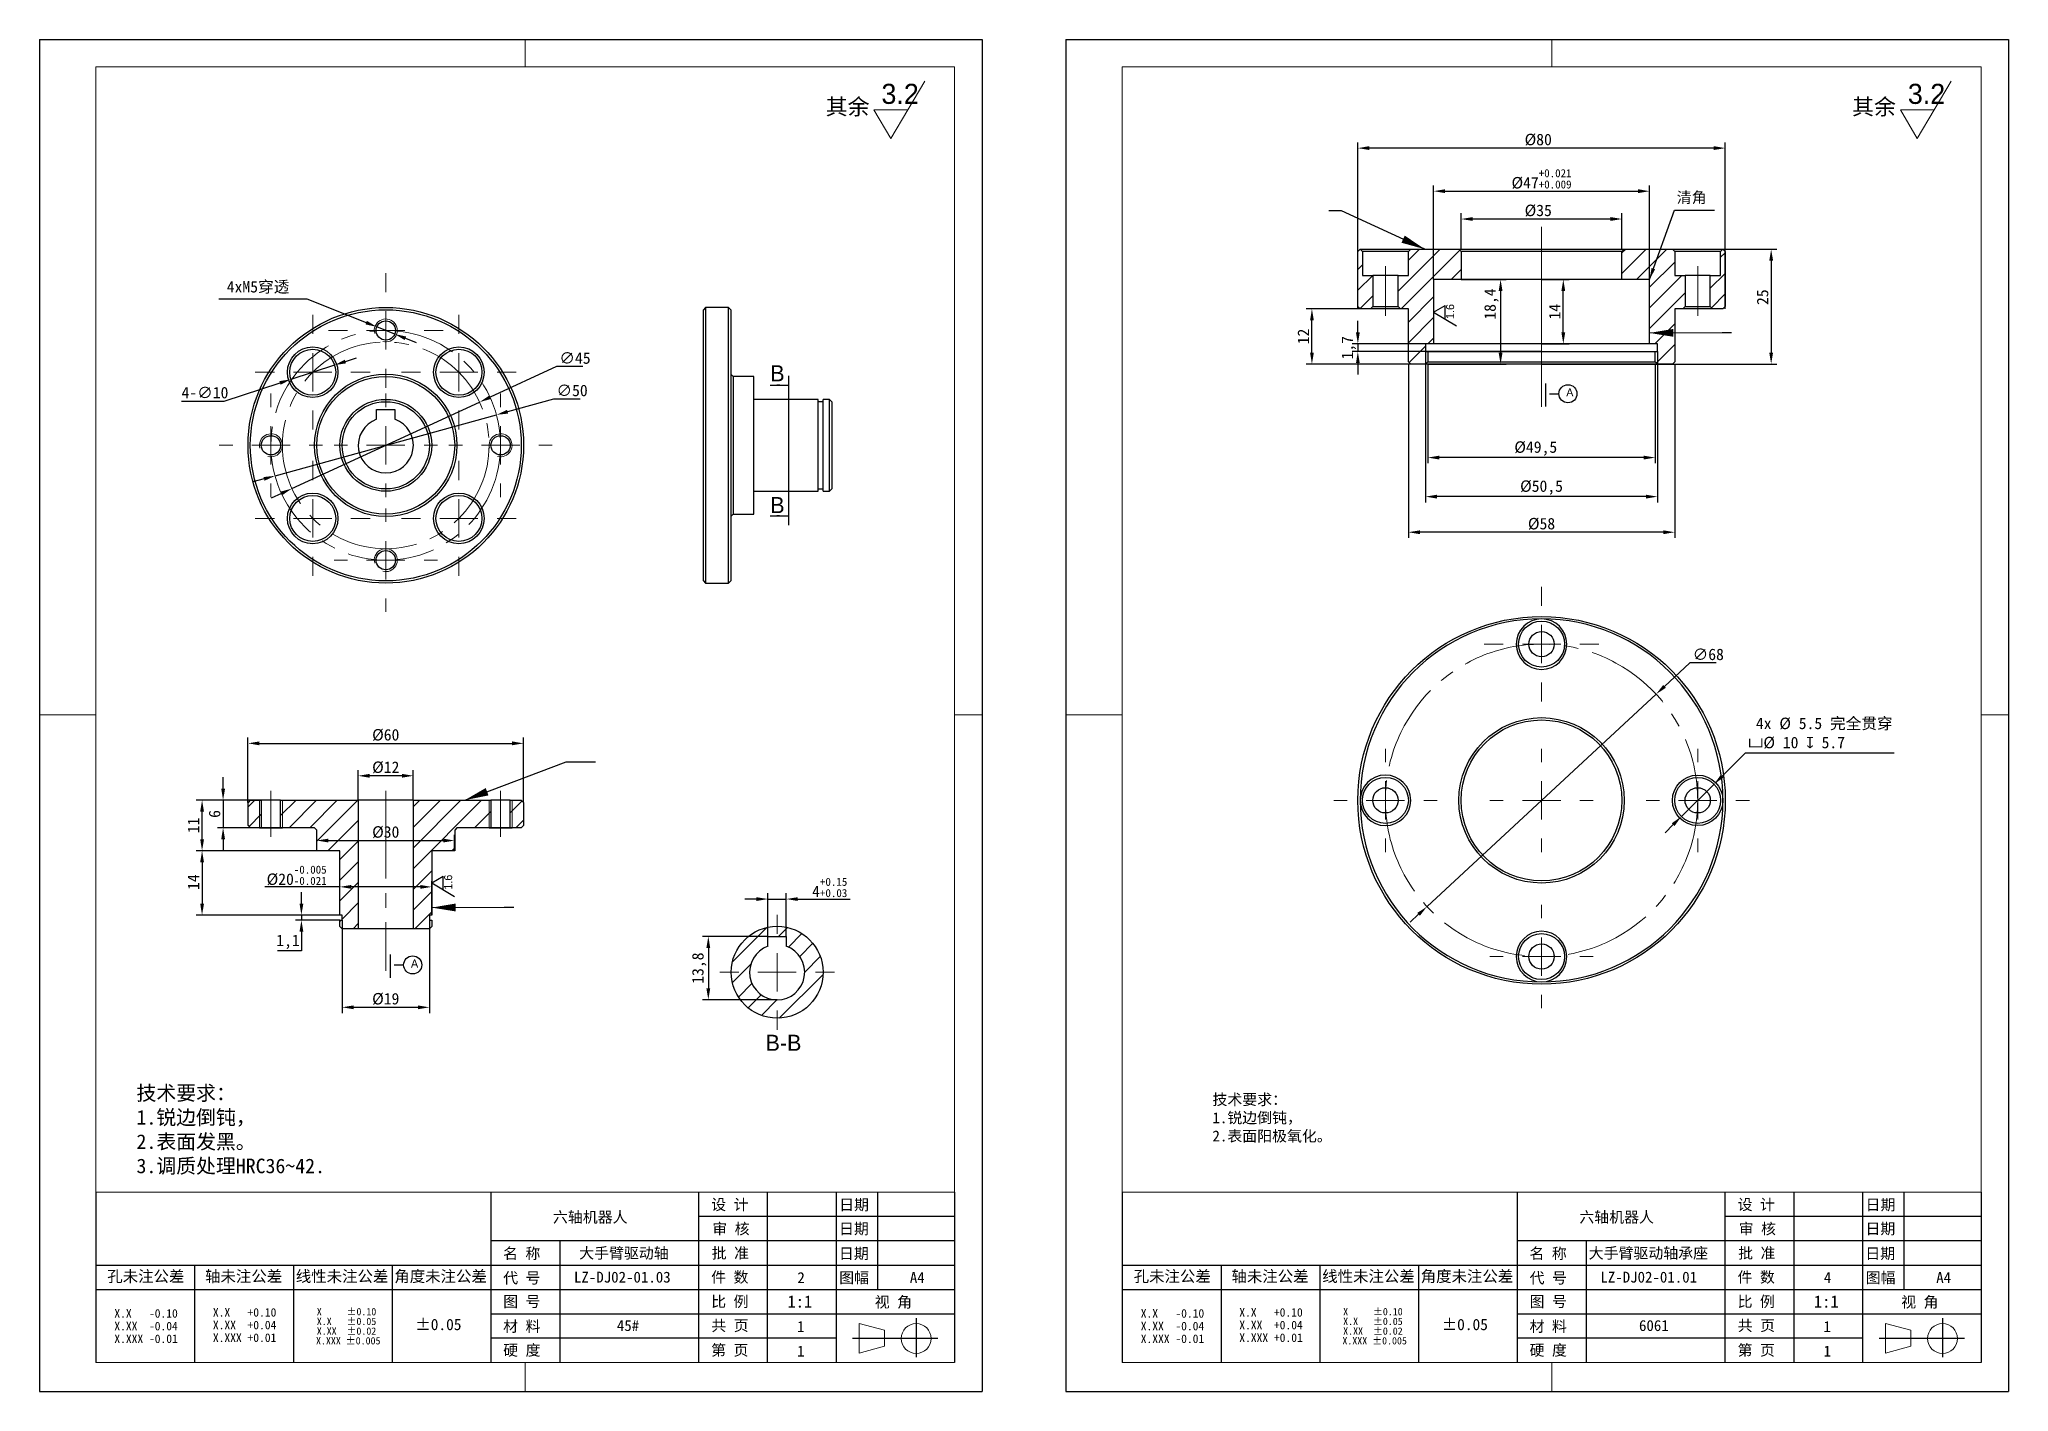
# Model space of a CAD drawing. Header units: millimetres. Extents: x 13 to 7248, y -1201 to 1478.
# Drawn here: x 6146.6 to 6575.4, y 15.5 to 309.8 of the extents above; entities that cross this region are included whole.
import ezdxf

# ---------------------------------------------------------------- set-up
doc = ezdxf.new("R2010")
doc.units = ezdxf.units.MM
doc.header["$LTSCALE"] = 5
doc.header["$PDSIZE"] = -1
doc.linetypes.add('CENTER2', pattern=[28.575, 19.05, -3.175, 3.175, -3.175])
doc.linetypes.add('SLD-实线', pattern=[0])
doc.layers.get('0').update_dxf_attribs({"lineweight": 30})
for name, color, linetype, lineweight in [('中心线层', 1, 'CENTER2', 13), ('剖面层', 2, 'Continuous', 15), ('粗实线', 7, 'SLD-实线', 15), ('细实线层', 5, 'Continuous', 15)]:
    doc.layers.add(name, color=color, linetype=linetype, lineweight=lineweight)
for name, color, linetype in [('图框', 7, 'SLD-实线'), ('文字层', 7, 'SLD-实线'), ('标注层', 96, 'SLD-实线'), ('标注线', 4, 'SLD-实线')]:
    doc.layers.add(name, color=color, linetype=linetype)
doc.styles.add('SLDTEXTSTYLE0', font='')
doc.styles.add('SLDTEXTSTYLE1', font='', dxfattribs={"bigfont": 'bigfont'})
doc.styles.add('SLDTEXTSTYLE2', font='')
doc.styles.add('SLDTEXTSTYLE3', font='', dxfattribs={"bigfont": 'bigfont'})
doc.styles.get("Standard").update_dxf_attribs({"font": ''})
doc.styles.get('SLDTEXTSTYLE0').set_extended_font_data('汉仪长仿宋体')
doc.styles.get('SLDTEXTSTYLE1').set_extended_font_data('宋体')
doc.styles.get('SLDTEXTSTYLE2').set_extended_font_data('宋体')
doc.styles.get('SLDTEXTSTYLE3').set_extended_font_data('汉仪长仿宋体')
doc.styles.get('Standard').set_extended_font_data('SimSun')
doc.dimstyles.new('ISO-25', dxfattribs={"dimtxt": 2.5, "dimasz": 2.5, "dimexe": 1.25, "dimexo": 0, "dimtad": 1, "dimtoh": 1, "dimtxsty": 'Standard', "dimcen": 2.5, "dimclrt": 256, "dimadec": 0, "dimazin": 0, "dimtfac": 1, "dimtmove": 0, "dimatfit": 3, "dimfxl": 0, "dimarcsym": 0})
doc.dimstyles.new('SLDDIMSTYLE7', dxfattribs={"dimtxt": 0.18, "dimasz": 5.2, "dimexe": 0, "dimexo": 0.0625, "dimgap": 0, "dimtad": 0, "dimtih": 1, "dimtoh": 1, "dimdec": 0, "dimrnd": 1e-09, "dimzin": 0, "dimdsep": 46, "dimtxsty": 'Standard', "dimsah": 1, "dimcen": 0.09, "dimadec": 0, "dimazin": 0, "dimtfac": 5.2, "dimtdec": 0, "dimtofl": 0, "dimtmove": 0, "dimatfit": 3, "dimfxl": 0, "dimfrac": 2, "dimtolj": 1, "dimtzin": 0, "dimarcsym": 0})
pattern_1 = [(45, (6144.0758, 14.0117), (-2.245064, 2.245064), [])]
pattern_2 = [(45, (6367.5753, 14.0117), (-2.245064, 2.245064), [])]

msp = doc.modelspace()

# ---------------------------------------------------------------- texts
at = {"layer": '文字层'}
for s, insert, char_height, attachment_point, style in [('其余', (6317.7902, 296.9138), 3.5, 1, 'SLDTEXTSTYLE0'), ('其余', (6541.2898, 296.9138), 3.5, 1, 'SLDTEXTSTYLE0'), ('清角', (6506.3749, 276.6123), 2.38125, 2, 'SLDTEXTSTYLE1'), ('B-B', (6308.6042, 93.1848), 3.5, 2, 'SLDTEXTSTYLE3'), ('设 计', (6296.9199, 57.4181), 2.38125, 2, 'SLDTEXTSTYLE2'), ('日期', (6323.9714, 57.3711), 2.38125, 2, 'SLDTEXTSTYLE2'), ('设 计', (6520.4194, 57.4181), 2.38125, 2, 'SLDTEXTSTYLE2'), ('日期', (6547.4709, 57.3711), 2.38125, 2, 'SLDTEXTSTYLE2'), ('六轴机器人', (6266.5233, 54.6769), 2.38125, 2, 'SLDTEXTSTYLE2'), ('审 核', (6297.1569, 52.1362), 2.38125, 2, 'SLDTEXTSTYLE2'), ('日期', (6323.944, 52.155), 2.38125, 2, 'SLDTEXTSTYLE2'), ('六轴机器人', (6490.0229, 54.6769), 2.38125, 2, 'SLDTEXTSTYLE2'), ('审 核', (6520.6564, 52.1362), 2.38125, 2, 'SLDTEXTSTYLE2'), ('日期', (6547.4435, 52.155), 2.38125, 2, 'SLDTEXTSTYLE2'), ('大手臂驱动轴', (6273.86, 46.8592), 2.38125, 2, 'SLDTEXTSTYLE2'), ('批 准', (6297.0423, 46.8592), 2.38125, 2, 'SLDTEXTSTYLE2'), ('大手臂驱动轴承座', (6496.9379, 46.8592), 2.38125, 2, 'SLDTEXTSTYLE2'), ('批 准', (6520.5418, 46.8592), 2.38125, 2, 'SLDTEXTSTYLE2'), ('名 称', (6251.5983, 46.7681), 2.38125, 2, 'SLDTEXTSTYLE2'), ('日期', (6323.9276, 46.7628), 2.38125, 2, 'SLDTEXTSTYLE2'), ('名 称', (6475.0978, 46.7681), 2.38125, 2, 'SLDTEXTSTYLE2'), ('日期', (6547.4271, 46.7628), 2.38125, 2, 'SLDTEXTSTYLE2'), ('孔未注公差', (6169.7519, 41.842), 2.4625, 2, 'SLDTEXTSTYLE2'), ('轴未注公差', (6191.0481, 41.842), 2.4625, 2, 'SLDTEXTSTYLE2'), ('线性未注公差', (6212.4847, 41.842), 2.4625, 2, 'SLDTEXTSTYLE2'), ('角度未注公差', (6233.9349, 41.842), 2.4625, 2, 'SLDTEXTSTYLE2'), ('代 号', (6251.6283, 41.4437), 2.38125, 2, 'SLDTEXTSTYLE2'), ('LZ-DJ02-01.03', (6273.5128, 41.6175), 2.38125, 2, 'SLDTEXTSTYLE1'), ('件 数', (6296.9199, 41.6175), 2.38125, 2, 'SLDTEXTSTYLE2'), ('2', (6312.4459, 41.5112), 2.3813, 2, 'SLDTEXTSTYLE1'), ('图幅', (6323.9863, 41.5112), 2.38125, 2, 'SLDTEXTSTYLE2'), ('A4', (6337.7352, 41.5367), 2.38125, 2, 'SLDTEXTSTYLE1'), ('孔未注公差', (6393.2514, 41.842), 2.4625, 2, 'SLDTEXTSTYLE2'), ('轴未注公差', (6414.5476, 41.842), 2.4625, 2, 'SLDTEXTSTYLE2'), ('线性未注公差', (6435.9843, 41.842), 2.4625, 2, 'SLDTEXTSTYLE2'), ('角度未注公差', (6457.4344, 41.842), 2.4625, 2, 'SLDTEXTSTYLE2'), ('代 号', (6475.1278, 41.4437), 2.38125, 2, 'SLDTEXTSTYLE2'), ('LZ-DJ02-01.01', (6497.0123, 41.6175), 2.38125, 2, 'SLDTEXTSTYLE1'), ('件 数', (6520.4194, 41.6175), 2.38125, 2, 'SLDTEXTSTYLE2'), ('4', (6535.9454, 41.5112), 2.3813, 2, 'SLDTEXTSTYLE1'), ('图幅', (6547.4858, 41.5112), 2.38125, 2, 'SLDTEXTSTYLE2'), ('A4', (6561.2347, 41.5367), 2.38125, 2, 'SLDTEXTSTYLE1'), ('图 号', (6251.6283, 36.3101), 2.38125, 2, 'SLDTEXTSTYLE2'), ('比 例', (6296.9199, 36.3101), 2.38125, 2, 'SLDTEXTSTYLE2'), ('1:1', (6312.1669, 36.4313), 2.64583, 2, 'SLDTEXTSTYLE1'), ('视 角', (6332.5371, 36.2026), 2.38125, 2, 'SLDTEXTSTYLE2'), ('图 号', (6475.1278, 36.3101), 2.38125, 2, 'SLDTEXTSTYLE2'), ('比 例', (6520.4194, 36.3101), 2.38125, 2, 'SLDTEXTSTYLE2'), ('1:1', (6535.6665, 36.4313), 2.64583, 2, 'SLDTEXTSTYLE1'), ('视 角', (6556.0366, 36.2026), 2.38125, 2, 'SLDTEXTSTYLE2'), ('±0.05', (6233.4662, 31.3495), 2.4625, 2, 'SLDTEXTSTYLE1'), ('材 料', (6251.6283, 30.9203), 2.38125, 2, 'SLDTEXTSTYLE2'), ('45#', (6274.753, 31.0835), 2.38125, 2, 'SLDTEXTSTYLE1'), ('共 页', (6296.9583, 31.0835), 2.38125, 2, 'SLDTEXTSTYLE2'), ('1', (6312.3736, 30.8556), 2.3813, 2, 'SLDTEXTSTYLE1'), ('±0.05', (6456.9657, 31.3495), 2.4625, 2, 'SLDTEXTSTYLE1'), ('材 料', (6475.1278, 30.9203), 2.38125, 2, 'SLDTEXTSTYLE2'), ('6061', (6498.1285, 31.0835), 2.38125, 2, 'SLDTEXTSTYLE1'), ('共 页', (6520.4578, 31.0835), 2.38125, 2, 'SLDTEXTSTYLE2'), ('1', (6535.8731, 30.8556), 2.3813, 2, 'SLDTEXTSTYLE1'), ('硬 度', (6251.6283, 25.7253), 2.38125, 2, 'SLDTEXTSTYLE2'), ('第 页', (6296.9199, 25.7253), 2.38125, 2, 'SLDTEXTSTYLE2'), ('硬 度', (6475.1278, 25.7253), 2.38125, 2, 'SLDTEXTSTYLE2'), ('第 页', (6520.4194, 25.7253), 2.38125, 2, 'SLDTEXTSTYLE2'), ('1', (6312.3889, 25.5278), 2.3813, 2, 'SLDTEXTSTYLE1'), ('1', (6535.8884, 25.5278), 2.3813, 2, 'SLDTEXTSTYLE1')]:
    msp.add_mtext(s, dxfattribs=dict(at, insert=insert, char_height=char_height, attachment_point=attachment_point, style=style))
at = {"layer": '文字层', "color": 0, "char_height": 1.75, "attachment_point": 1, "rotation": 90, "style": 'SLDTEXTSTYLE3'}
for insert in [(6452.8833, 248.9581), (6234.7133, 124.7597)]:
    msp.add_mtext('1.6', dxfattribs=dict(at, insert=insert))
at = {"layer": '文字层', "color": 7, "linetype": 'SLD-实线', "lineweight": 0, "attachment_point": 1, "style": 'SLDTEXTSTYLE2'}
for s, insert, char_height in [('\\P技术要求：\\P1.锐边倒钝，\\P2.表面发黑。\\P3.调质处理HRC36~42.', (6167.7231, 87.3654), 3.171825), ('技术要求：\\P1.锐边倒钝，\\P2.表面阳极氧化。', (6402.0113, 80.2733), 2.38125)]:
    msp.add_mtext(s, dxfattribs=dict(at, insert=insert, char_height=char_height))
at = {"layer": '标注线', "char_height": 3.5, "attachment_point": 1, "style": 'SLDTEXTSTYLE3'}
for insert in [(6305.7289, 238.8877), (6305.7289, 210.2112)]:
    msp.add_mtext('B', dxfattribs=dict(at, insert=insert))

# ---------------------------------------------------------------- blocks, each defined once
blk = doc.blocks.new('*D295')
at = {"layer": 'Defpoints', "color": 0}
for p in [(6242.44, 230.88), (6201.57, 212.05)]:
    blk.add_point(p, dxfattribs=at)
at = {"layer": '标注层', "color": 0, "lineweight": -2}
for p, q in [((6259.17, 238.59), (6244.71, 231.92)), ((6264.9, 238.59), (6259.17, 238.59)), ((6201.57, 212.05), (6242.44, 230.88)), ((6199.3, 211.01), (6197.03, 209.96))]:
    blk.add_line(p, q, dxfattribs=at)
at = {"layer": '标注层', "color": 0}
for points in [[(6244.54, 232.3), (6244.88, 231.55), (6242.44, 230.88)], [(6199.12, 211.39), (6199.47, 210.63), (6201.57, 212.05)]]:
    blk.add_solid(points, dxfattribs=at)
at = {"layer": '标注层', "insert": (6259.8, 241.71), "char_height": 2.5, "attachment_point": 1}
blk.add_mtext('∅45', dxfattribs=at)
blk = doc.blocks.new('*D296')
at = {"layer": 'Defpoints', "color": 0}
for p in [(6246.11, 228.11), (6197.9, 214.82)]:
    blk.add_point(p, dxfattribs=at)
at = {"layer": '标注层', "color": 0, "lineweight": -2}
for p, q in [((6197.9, 214.82), (6246.11, 228.11)), ((6258.55, 231.54), (6248.52, 228.77)), ((6264.31, 231.54), (6258.55, 231.54)), ((6195.49, 214.16), (6193.08, 213.5))]:
    blk.add_line(p, q, dxfattribs=at)
at = {"layer": '标注层', "color": 0}
for points in [[(6248.4, 229.17), (6248.63, 228.37), (6246.11, 228.11)], [(6195.38, 214.56), (6195.6, 213.76), (6197.9, 214.82)]]:
    blk.add_solid(points, dxfattribs=at)
at = {"layer": '标注层', "insert": (6259.17, 234.66), "char_height": 2.5, "attachment_point": 1}
blk.add_mtext('∅50', dxfattribs=at)
blk = doc.blocks.new('*D297')
at = {"layer": 'Defpoints', "color": 0}
for p in [(6220.05, 247.25), (6223.95, 245.69)]:
    blk.add_point(p, dxfattribs=at)
at = {"layer": '标注层', "color": 0, "lineweight": -2}
for p, q in [((6185.68, 253.34), (6204.83, 253.34)), ((6204.83, 253.34), (6217.73, 248.17)), ((6223.95, 245.69), (6220.05, 247.25)), ((6226.27, 244.76), (6228.6, 243.83))]:
    blk.add_line(p, q, dxfattribs=at)
at = {"layer": '标注层', "color": 0}
for points in [[(6217.89, 248.56), (6217.58, 247.79), (6220.05, 247.25)], [(6226.43, 245.14), (6226.12, 244.37), (6223.95, 245.69)]]:
    blk.add_solid(points, dxfattribs=at)
at = {"layer": '标注层', "insert": (6185.68, 257.23), "char_height": 2.5, "attachment_point": 1}
blk.add_mtext(' 4xM5穿透', dxfattribs=at)
blk = doc.blocks.new('*D298')
at = {"layer": 'Defpoints', "color": 0}
for p in [(6210.85, 238.93), (6201.34, 235.82)]:
    blk.add_point(p, dxfattribs=at)
at = {"layer": '标注层', "color": 0, "lineweight": -2}
for p, q in [((6213.22, 239.71), (6215.6, 240.49)), ((6210.85, 238.93), (6201.34, 235.82)), ((6186.82, 231.07), (6198.97, 235.04)), ((6177.53, 231.07), (6186.82, 231.07))]:
    blk.add_line(p, q, dxfattribs=at)
at = {"layer": '标注层', "color": 0}
for points in [[(6213.09, 240.1), (6213.35, 239.31), (6210.85, 238.93)], [(6198.84, 235.44), (6199.1, 234.65), (6201.34, 235.82)]]:
    blk.add_solid(points, dxfattribs=at)
at = {"layer": '标注层', "insert": (6177.53, 234.19), "char_height": 2.5, "attachment_point": 1}
blk.add_mtext('4-∅10', dxfattribs=at)
blk = doc.blocks.new('SW_CENTERMARKSYMBOL_0')
at = {"color": 0, "linetype": 'SLD-实线', "lineweight": 0}
for p, q in [((0, 8.33), (0, 11.25)), ((-8.33, 0), (-11.25, 0)), ((0, 0), (-4.17, 0)), ((0, 0), (0, 4.17)), ((0, 0), (0, -4.17)), ((0, 0), (4.17, 0)), ((8.33, 0), (11.25, 0)), ((0, -8.33), (0, -11.25))]:
    blk.add_line(p, q, dxfattribs=at)
blk = doc.blocks.new('SW_CENTERMARKSYMBOL_1')
at = {"color": 0, "linetype": 'SLD-实线', "lineweight": 0}
for p, q in [((0, 8.33), (0, 11.25)), ((-8.33, 0), (-11.25, 0)), ((0, 0), (-4.17, 0)), ((0, 0), (0, 4.17)), ((0, 0), (0, -4.17)), ((0, 0), (4.17, 0)), ((8.33, 0), (11.25, 0)), ((0, -8.33), (0, -11.25))]:
    blk.add_line(p, q, dxfattribs=at)
blk = doc.blocks.new('SW_CENTERMARKSYMBOL_2')
at = {"color": 0, "linetype": 'SLD-实线', "lineweight": 0}
for p, q in [((0, 8.33), (0, 11.25)), ((-8.33, 0), (-11.25, 0)), ((0, 0), (-4.17, 0)), ((0, 0), (0, 4.17)), ((0, 0), (0, -4.17)), ((0, 0), (4.17, 0)), ((8.33, 0), (11.25, 0)), ((0, -8.33), (0, -11.25))]:
    blk.add_line(p, q, dxfattribs=at)
blk = doc.blocks.new('SW_CENTERMARKSYMBOL_3')
at = {"color": 0, "linetype": 'SLD-实线', "lineweight": 0}
for p, q in [((0, 8.33), (0, 11.25)), ((-8.33, 0), (-11.25, 0)), ((0, 0), (-4.17, 0)), ((0, 0), (0, 4.17)), ((0, 0), (0, -4.17)), ((0, 0), (4.17, 0)), ((8.33, 0), (11.25, 0)), ((0, -8.33), (0, -11.25))]:
    blk.add_line(p, q, dxfattribs=at)
blk = doc.blocks.new('SW_CENTERMARKSYMBOL_4')
at = {"color": 0, "linetype": 'SLD-实线', "lineweight": 0}
for p, q in [((0, 8.33), (0, 12.5)), ((-8.33, 0), (-12.5, 0)), ((0, 0), (-4.17, 0)), ((0, 0), (0, 4.17)), ((0, 0), (0, -4.17)), ((0, 0), (4.17, 0)), ((8.33, 0), (12.5, 0)), ((0, -8.33), (0, -12.5))]:
    blk.add_line(p, q, dxfattribs=at)
blk = doc.blocks.new('SW_CENTERMARKSYMBOL_5')
at = {"color": 0, "linetype": 'SLD-实线', "lineweight": 0}
for p, q in [((0, 8.33), (0, 12.5)), ((-8.33, 0), (-12.5, 0)), ((0, 0), (-4.17, 0)), ((0, 0), (0, 4.17)), ((0, 0), (0, -4.17)), ((0, 0), (4.17, 0)), ((8.33, 0), (12.5, 0)), ((0, -8.33), (0, -12.5))]:
    blk.add_line(p, q, dxfattribs=at)
blk = doc.blocks.new('SW_CENTERMARKSYMBOL_6')
at = {"color": 0, "linetype": 'SLD-实线', "lineweight": 0}
for p, q in [((0, 8.33), (0, 12.5)), ((-8.33, 0), (-12.5, 0)), ((0, 0), (-4.17, 0)), ((0, 0), (0, 4.17)), ((0, 0), (0, -4.17)), ((0, 0), (4.17, 0)), ((8.33, 0), (12.5, 0)), ((0, -8.33), (0, -12.5))]:
    blk.add_line(p, q, dxfattribs=at)
blk = doc.blocks.new('SW_CENTERMARKSYMBOL_7')
at = {"color": 0, "linetype": 'SLD-实线', "lineweight": 0}
for p, q in [((0, 8.33), (0, 12.5)), ((-8.33, 0), (-12.5, 0)), ((0, 0), (-4.17, 0)), ((0, 0), (0, 4.17)), ((0, 0), (0, -4.17)), ((0, 0), (4.17, 0)), ((8.33, 0), (12.5, 0)), ((0, -8.33), (0, -12.5))]:
    blk.add_line(p, q, dxfattribs=at)
blk = doc.blocks.new('SW_CENTERMARKSYMBOL_8')
at = {"color": 0, "linetype": 'SLD-实线', "lineweight": 0}
for p, q in [((0, 8.33), (0, 12.5)), ((-8.33, 0), (-12.5, 0)), ((0, 0), (-4.17, 0)), ((0, 0), (0, 4.17)), ((0, 0), (0, -4.17)), ((0, 0), (4.17, 0)), ((8.33, 0), (12.5, 0)), ((0, -8.33), (0, -12.5))]:
    blk.add_line(p, q, dxfattribs=at)
blk = doc.blocks.new('*D284')
at = {"layer": 'Defpoints', "color": 0}
for p in [(6207, 133.23), (6237, 135.45), (6237, 133.23)]:
    blk.add_point(p, dxfattribs=at)
at = {"layer": '标注层', "color": 0, "lineweight": -2}
for p, q in [((6207, 133.23), (6207, 136.7)), ((6209.5, 135.45), (6234.5, 135.45)), ((6237, 133.23), (6237, 136.7))]:
    blk.add_line(p, q, dxfattribs=at)
at = {"layer": '标注层', "color": 0}
for points in [[(6209.5, 135.86), (6209.5, 135.03), (6207, 135.45)], [(6234.5, 135.86), (6234.5, 135.03), (6237, 135.45)]]:
    blk.add_solid(points, dxfattribs=at)
at = {"layer": '标注层', "insert": (6222, 138.57), "char_height": 2.5, "attachment_point": 2}
blk.add_mtext('%%c30', dxfattribs=at)
blk = doc.blocks.new('*D285')
at = {"layer": 'Defpoints', "color": 0}
for p in [(6232, 125.36), (6212, 119.23), (6232, 119.23)]:
    blk.add_point(p, dxfattribs=at)
at = {"layer": '标注层', "color": 0, "lineweight": -2}
for p, q in [((6212, 125.36), (6195.69, 125.36)), ((6212, 119.23), (6212, 126.61)), ((6229.5, 125.36), (6214.5, 125.36)), ((6232, 119.23), (6232, 126.61))]:
    blk.add_line(p, q, dxfattribs=at)
at = {"layer": '标注层', "color": 0}
for points in [[(6214.5, 125.78), (6214.5, 124.95), (6212, 125.36)], [(6229.5, 125.78), (6229.5, 124.95), (6232, 125.36)]]:
    blk.add_solid(points, dxfattribs=at)
at = {"layer": '标注层', "insert": (6202.59, 129.99), "char_height": 2.5, "attachment_point": 2}
blk.add_mtext('%%C20{\\H0.7x;\\S-0.005^ -0.021;}', dxfattribs=at)
blk = doc.blocks.new('*D286')
at = {"layer": 'Defpoints', "color": 0}
for p in [(6216, 149.54), (6216, 144.23), (6228, 144.23)]:
    blk.add_point(p, dxfattribs=at)
at = {"layer": '标注层', "color": 0, "lineweight": -2}
for p, q in [((6216, 144.23), (6216, 150.79)), ((6228, 144.23), (6228, 150.79)), ((6225.5, 149.54), (6218.5, 149.54))]:
    blk.add_line(p, q, dxfattribs=at)
at = {"layer": '标注层', "color": 0}
for points in [[(6218.5, 149.96), (6218.5, 149.12), (6216, 149.54)], [(6225.5, 149.96), (6225.5, 149.12), (6228, 149.54)]]:
    blk.add_solid(points, dxfattribs=at)
at = {"layer": '标注层', "insert": (6222, 152.66), "char_height": 2.5, "attachment_point": 2}
blk.add_mtext('%%c12', dxfattribs=at)
blk = doc.blocks.new('*D287')
at = {"layer": 'Defpoints', "color": 0}
for p in [(6199.1, 144.23), (6186.58, 138.23), (6199.1, 138.23)]:
    blk.add_point(p, dxfattribs=at)
at = {"layer": '标注层', "color": 0, "lineweight": -2}
for p, q in [((6186.58, 146.73), (6186.58, 149.23)), ((6199.1, 144.23), (6185.33, 144.23)), ((6186.58, 144.23), (6186.58, 138.23)), ((6199.1, 138.23), (6185.33, 138.23)), ((6186.58, 135.73), (6186.58, 133.23))]:
    blk.add_line(p, q, dxfattribs=at)
at = {"layer": '标注层', "color": 0}
for points in [[(6186.17, 146.73), (6187, 146.73), (6186.58, 144.23)], [(6186.17, 135.73), (6187, 135.73), (6186.58, 138.23)]]:
    blk.add_solid(points, dxfattribs=at)
at = {"layer": '标注层', "insert": (6183.46, 141.23), "char_height": 2.5, "attachment_point": 2, "rotation": 90}
blk.add_mtext('6', dxfattribs=at)
blk = doc.blocks.new('*D288')
at = {"layer": 'Defpoints', "color": 0}
for p in [(6182, 144.23), (6199.1, 144.23), (6207, 133.23)]:
    blk.add_point(p, dxfattribs=at)
at = {"layer": '标注层', "color": 0, "lineweight": -2}
for p, q in [((6199.1, 144.23), (6180.75, 144.23)), ((6182, 135.73), (6182, 141.73)), ((6207, 133.23), (6180.75, 133.23))]:
    blk.add_line(p, q, dxfattribs=at)
at = {"layer": '标注层', "color": 0}
for points in [[(6181.59, 141.73), (6182.42, 141.73), (6182, 144.23)], [(6181.59, 135.73), (6182.42, 135.73), (6182, 133.23)]]:
    blk.add_solid(points, dxfattribs=at)
at = {"layer": '标注层', "insert": (6178.88, 138.73), "char_height": 2.5, "attachment_point": 2, "rotation": 90}
blk.add_mtext('11', dxfattribs=at)
blk = doc.blocks.new('*D289')
at = {"layer": 'Defpoints', "color": 0}
for p in [(6207, 133.23), (6182, 119.23), (6212, 119.23)]:
    blk.add_point(p, dxfattribs=at)
at = {"layer": '标注层', "color": 0, "lineweight": -2}
for p, q in [((6207, 133.23), (6180.75, 133.23)), ((6182, 130.73), (6182, 121.73)), ((6212, 119.23), (6180.75, 119.23))]:
    blk.add_line(p, q, dxfattribs=at)
at = {"layer": '标注层', "color": 0}
for points in [[(6181.59, 130.73), (6182.42, 130.73), (6182, 133.23)], [(6181.59, 121.73), (6182.42, 121.73), (6182, 119.23)]]:
    blk.add_solid(points, dxfattribs=at)
at = {"layer": '标注层', "insert": (6178.88, 126.39), "char_height": 2.5, "attachment_point": 2, "rotation": 90}
blk.add_mtext('14', dxfattribs=at)
blk = doc.blocks.new('*D290')
at = {"layer": 'Defpoints', "color": 0}
for p in [(6212.5, 118.13), (6231.5, 118.13), (6231.5, 99.15)]:
    blk.add_point(p, dxfattribs=at)
at = {"layer": '标注层', "color": 0, "lineweight": -2}
for p, q in [((6212.5, 118.13), (6212.5, 97.9)), ((6231.5, 118.13), (6231.5, 97.9)), ((6215, 99.15), (6229, 99.15))]:
    blk.add_line(p, q, dxfattribs=at)
at = {"layer": '标注层', "color": 0}
for points in [[(6215, 99.56), (6215, 98.73), (6212.5, 99.15)], [(6229, 99.56), (6229, 98.73), (6231.5, 99.15)]]:
    blk.add_solid(points, dxfattribs=at)
at = {"layer": '标注层', "insert": (6222, 102.27), "char_height": 2.5, "attachment_point": 2}
blk.add_mtext('%%c19', dxfattribs=at)
blk = doc.blocks.new('*D291')
at = {"layer": 'Defpoints', "color": 0}
for p in [(6203.63, 118.13), (6212, 119.23), (6212, 118.13)]:
    blk.add_point(p, dxfattribs=at)
at = {"layer": '标注层', "color": 0, "lineweight": -2}
for p, q in [((6203.63, 121.73), (6203.63, 124.23)), ((6212, 119.23), (6202.38, 119.23)), ((6212, 118.13), (6202.38, 118.13)), ((6203.63, 119.23), (6203.63, 118.13)), ((6203.63, 115.63), (6203.63, 111.43)), ((6203.63, 111.43), (6198.41, 111.43))]:
    blk.add_line(p, q, dxfattribs=at)
at = {"layer": '标注层', "color": 0}
for points in [[(6203.22, 121.73), (6204.05, 121.73), (6203.63, 119.23)], [(6203.22, 115.63), (6204.05, 115.63), (6203.63, 118.13)]]:
    blk.add_solid(points, dxfattribs=at)
at = {"layer": '标注层', "insert": (6200.71, 114.97), "char_height": 2.5, "attachment_point": 2}
blk.add_mtext('1,1', dxfattribs=at)
blk = doc.blocks.new('*D292')
at = {"layer": 'Defpoints', "color": 0}
for p in [(6252, 156.6), (6192, 143.73), (6252, 143.73)]:
    blk.add_point(p, dxfattribs=at)
at = {"layer": '标注层', "color": 0, "lineweight": -2}
for p, q in [((6192, 143.73), (6192, 157.85)), ((6194.5, 156.6), (6249.5, 156.6)), ((6252, 143.73), (6252, 157.85))]:
    blk.add_line(p, q, dxfattribs=at)
at = {"layer": '标注层', "color": 0}
for points in [[(6194.5, 157.02), (6194.5, 156.18), (6192, 156.6)], [(6249.5, 157.02), (6249.5, 156.18), (6252, 156.6)]]:
    blk.add_solid(points, dxfattribs=at)
at = {"layer": '标注层', "insert": (6222, 159.72), "char_height": 2.5, "attachment_point": 2}
blk.add_mtext('%%c60', dxfattribs=at)
blk = doc.blocks.new('*D293')
at = {"layer": 'Defpoints', "color": 0}
for p in [(6305.22, 122.71), (6305.22, 114.58), (6309.22, 114.58)]:
    blk.add_point(p, dxfattribs=at)
at = {"layer": '标注层', "color": 0, "lineweight": -2}
for p, q in [((6302.72, 122.71), (6300.22, 122.71)), ((6305.22, 114.58), (6305.22, 123.96)), ((6305.22, 122.71), (6309.22, 122.71)), ((6309.22, 114.58), (6309.22, 123.96)), ((6311.72, 122.71), (6323.13, 122.71))]:
    blk.add_line(p, q, dxfattribs=at)
at = {"layer": '标注层', "color": 0}
for points in [[(6302.72, 123.12), (6302.72, 122.29), (6305.22, 122.71)], [(6311.72, 123.12), (6311.72, 122.29), (6309.22, 122.71)]]:
    blk.add_solid(points, dxfattribs=at)
at = {"layer": '标注层', "insert": (6318.67, 127.34), "char_height": 2.5, "attachment_point": 2}
blk.add_mtext('4{\\H0.7x;\\S+0.15^ +0.03;}', dxfattribs=at)
blk = doc.blocks.new('*D294')
at = {"layer": 'Defpoints', "color": 0}
for p in [(6305.22, 114.58), (6292.24, 100.78), (6307.22, 100.78)]:
    blk.add_point(p, dxfattribs=at)
at = {"layer": '标注层', "color": 0, "lineweight": -2}
for p, q in [((6305.22, 114.58), (6290.99, 114.58)), ((6292.24, 112.08), (6292.24, 103.28)), ((6307.22, 100.78), (6290.99, 100.78))]:
    blk.add_line(p, q, dxfattribs=at)
at = {"layer": '标注层', "color": 0}
for points in [[(6291.82, 112.08), (6292.65, 112.08), (6292.24, 114.58)], [(6291.82, 103.28), (6292.65, 103.28), (6292.24, 100.78)]]:
    blk.add_solid(points, dxfattribs=at)
at = {"layer": '标注层', "insert": (6288.69, 107.68), "char_height": 2.5, "attachment_point": 2, "rotation": 90}
blk.add_mtext('13,8', dxfattribs=at)
blk = doc.blocks.new('SW_CENTERMARKSYMBOL_9')
at = {"color": 0, "linetype": 'SLD-实线', "lineweight": 0}
for p, q in [((0, 8.33), (0, 12.5)), ((-8.33, 0), (-12.5, 0)), ((0, 0), (-4.17, 0)), ((0, 0), (0, 4.17)), ((0, 0), (0, -4.17)), ((0, 0), (4.17, 0)), ((8.33, 0), (12.5, 0)), ((0, -8.33), (0, -12.5))]:
    blk.add_line(p, q, dxfattribs=at)
blk = doc.blocks.new('*D299')
at = {"layer": 'Defpoints', "color": 0}
for p in [(6456.17, 270.72), (6456.17, 264.15), (6491.17, 264.15)]:
    blk.add_point(p, dxfattribs=at)
at = {"layer": '标注层', "color": 0, "lineweight": -2}
for p, q in [((6456.17, 264.15), (6456.17, 271.97)), ((6488.67, 270.72), (6458.67, 270.72)), ((6491.17, 264.15), (6491.17, 271.97))]:
    blk.add_line(p, q, dxfattribs=at)
at = {"layer": '标注层', "color": 0}
for points in [[(6458.67, 271.14), (6458.67, 270.31), (6456.17, 270.72)], [(6488.67, 271.14), (6488.67, 270.31), (6491.17, 270.72)]]:
    blk.add_solid(points, dxfattribs=at)
at = {"layer": '标注层', "insert": (6472.95, 273.85), "char_height": 2.5, "attachment_point": 2}
blk.add_mtext('%%c35', dxfattribs=at)
blk = doc.blocks.new('*D301')
at = {"layer": 'Defpoints', "color": 0}
for p in [(6444.67, 239.15), (6502.67, 239.15), (6444.67, 202.55)]:
    blk.add_point(p, dxfattribs=at)
at = {"layer": '标注层', "color": 0, "lineweight": -2}
for p, q in [((6444.67, 239.15), (6444.67, 201.3)), ((6502.67, 239.15), (6502.67, 201.3)), ((6500.17, 202.55), (6447.17, 202.55))]:
    blk.add_line(p, q, dxfattribs=at)
at = {"layer": '标注层', "color": 0}
for points in [[(6447.17, 202.96), (6447.17, 202.13), (6444.67, 202.55)], [(6500.17, 202.96), (6500.17, 202.13), (6502.67, 202.55)]]:
    blk.add_solid(points, dxfattribs=at)
at = {"layer": '标注层', "insert": (6473.67, 205.67), "char_height": 2.5, "attachment_point": 2}
blk.add_mtext('%%c58', dxfattribs=at)
blk = doc.blocks.new('*D302')
at = {"layer": 'Defpoints', "color": 0}
for p in [(6448.42, 241.85), (6498.92, 241.85), (6448.42, 210.3)]:
    blk.add_point(p, dxfattribs=at)
at = {"layer": '标注层', "color": 0, "lineweight": -2}
for p, q in [((6448.42, 241.85), (6448.42, 209.05)), ((6498.92, 241.85), (6498.92, 209.05)), ((6496.42, 210.3), (6450.92, 210.3))]:
    blk.add_line(p, q, dxfattribs=at)
at = {"layer": '标注层', "color": 0}
for points in [[(6450.92, 210.71), (6450.92, 209.88), (6448.42, 210.3)], [(6496.42, 210.71), (6496.42, 209.88), (6498.92, 210.3)]]:
    blk.add_solid(points, dxfattribs=at)
at = {"layer": '标注层', "insert": (6473.67, 213.84), "char_height": 2.5, "attachment_point": 2}
blk.add_mtext('%%c50,5', dxfattribs=at)
blk = doc.blocks.new('*D303')
at = {"layer": 'Defpoints', "color": 0}
for p in [(6423.67, 251.15), (6435.3, 251.15), (6452, 239.15)]:
    blk.add_point(p, dxfattribs=at)
at = {"layer": '标注层', "color": 0, "lineweight": -2}
for p, q in [((6435.3, 251.15), (6422.42, 251.15)), ((6423.67, 241.65), (6423.67, 248.65)), ((6452, 239.15), (6422.42, 239.15))]:
    blk.add_line(p, q, dxfattribs=at)
at = {"layer": '标注层', "color": 0}
for points in [[(6423.26, 248.65), (6424.09, 248.65), (6423.67, 251.15)], [(6423.26, 241.65), (6424.09, 241.65), (6423.67, 239.15)]]:
    blk.add_solid(points, dxfattribs=at)
at = {"layer": '标注层', "insert": (6420.55, 245.15), "char_height": 2.5, "attachment_point": 2, "rotation": 90}
blk.add_mtext('12', dxfattribs=at)
blk = doc.blocks.new('*D304')
at = {"layer": 'Defpoints', "color": 0}
for p in [(6473.67, 257.55), (6478.41, 257.55), (6473.67, 243.55)]:
    blk.add_point(p, dxfattribs=at)
at = {"layer": '标注层', "color": 0, "lineweight": -2}
for p, q in [((6473.67, 257.55), (6479.66, 257.55)), ((6478.41, 246.05), (6478.41, 255.05)), ((6473.67, 243.55), (6479.66, 243.55))]:
    blk.add_line(p, q, dxfattribs=at)
at = {"layer": '标注层', "color": 0}
for points in [[(6477.99, 255.05), (6478.82, 255.05), (6478.41, 257.55)], [(6477.99, 246.05), (6478.82, 246.05), (6478.41, 243.55)]]:
    blk.add_solid(points, dxfattribs=at)
at = {"layer": '标注层', "insert": (6475.28, 250.55), "char_height": 2.5, "attachment_point": 2, "rotation": 90}
blk.add_mtext('14', dxfattribs=at)
blk = doc.blocks.new('*D305')
at = {"layer": 'Defpoints', "color": 0}
for p in [(6433.67, 241.85), (6473.67, 243.55), (6473.67, 241.85)]:
    blk.add_point(p, dxfattribs=at)
at = {"layer": '标注层', "color": 0, "lineweight": -2}
for p, q in [((6433.67, 246.05), (6433.67, 248.55)), ((6473.67, 243.55), (6432.42, 243.55)), ((6473.67, 241.85), (6432.42, 241.85)), ((6433.67, 243.55), (6433.67, 241.85)), ((6433.67, 239.35), (6433.67, 236.85))]:
    blk.add_line(p, q, dxfattribs=at)
at = {"layer": '标注层', "color": 0}
for points in [[(6433.26, 246.05), (6434.09, 246.05), (6433.67, 243.55)], [(6433.26, 239.35), (6434.09, 239.35), (6433.67, 241.85)]]:
    blk.add_solid(points, dxfattribs=at)
at = {"layer": '标注层', "insert": (6430.13, 242.7), "char_height": 2.5, "attachment_point": 2, "rotation": 90}
blk.add_mtext('1,7', dxfattribs=at)
blk = doc.blocks.new('*D306')
at = {"layer": 'Defpoints', "color": 0}
for p in [(6473.67, 264.15), (6473.67, 239.15), (6523.67, 239.15)]:
    blk.add_point(p, dxfattribs=at)
at = {"layer": '标注层', "color": 0, "lineweight": -2}
for p, q in [((6473.67, 264.15), (6524.92, 264.15)), ((6523.67, 261.65), (6523.67, 241.65)), ((6473.67, 239.15), (6524.92, 239.15))]:
    blk.add_line(p, q, dxfattribs=at)
at = {"layer": '标注层', "color": 0}
for points in [[(6523.26, 261.65), (6524.09, 261.65), (6523.67, 264.15)], [(6523.26, 241.65), (6524.09, 241.65), (6523.67, 239.15)]]:
    blk.add_solid(points, dxfattribs=at)
at = {"layer": '标注层', "insert": (6520.55, 253.71), "char_height": 2.5, "attachment_point": 2, "rotation": 90}
blk.add_mtext('25', dxfattribs=at)
blk = doc.blocks.new('*D307')
at = {"layer": 'Defpoints', "color": 0}
for p in [(6448.92, 239.15), (6498.42, 239.15), (6448.92, 218.8)]:
    blk.add_point(p, dxfattribs=at)
at = {"layer": '标注层', "color": 0, "lineweight": -2}
for p, q in [((6448.92, 239.15), (6448.92, 217.55)), ((6498.42, 239.15), (6498.42, 217.55)), ((6495.92, 218.8), (6451.42, 218.8))]:
    blk.add_line(p, q, dxfattribs=at)
at = {"layer": '标注层', "color": 0}
for points in [[(6451.42, 219.21), (6451.42, 218.38), (6448.92, 218.8)], [(6495.92, 219.21), (6495.92, 218.38), (6498.42, 218.8)]]:
    blk.add_solid(points, dxfattribs=at)
at = {"layer": '标注层', "insert": (6472.41, 222.34), "char_height": 2.5, "attachment_point": 2}
blk.add_mtext('%%c49,5', dxfattribs=at)
blk = doc.blocks.new('*D308')
at = {"layer": 'Defpoints', "color": 0}
for p in [(6433.67, 286.15), (6433.67, 251.15), (6513.67, 251.15)]:
    blk.add_point(p, dxfattribs=at)
at = {"layer": '标注层', "color": 0, "lineweight": -2}
for p, q in [((6433.67, 251.15), (6433.67, 287.4)), ((6513.67, 251.15), (6513.67, 287.4)), ((6511.17, 286.15), (6436.17, 286.15))]:
    blk.add_line(p, q, dxfattribs=at)
at = {"layer": '标注层', "color": 0}
for points in [[(6436.17, 286.57), (6436.17, 285.74), (6433.67, 286.15)], [(6511.17, 286.57), (6511.17, 285.74), (6513.67, 286.15)]]:
    blk.add_solid(points, dxfattribs=at)
at = {"layer": '标注层', "insert": (6472.95, 289.28), "char_height": 2.5, "attachment_point": 2}
blk.add_mtext('%%c80', dxfattribs=at)
blk = doc.blocks.new('*D309')
at = {"layer": 'Defpoints', "color": 0}
for p in [(6456.17, 257.55), (6448.92, 239.15), (6464.75, 239.15)]:
    blk.add_point(p, dxfattribs=at)
at = {"layer": '标注层', "color": 0, "lineweight": -2}
for p, q in [((6456.17, 257.55), (6466, 257.55)), ((6464.75, 255.05), (6464.75, 241.65)), ((6448.92, 239.15), (6466, 239.15))]:
    blk.add_line(p, q, dxfattribs=at)
at = {"layer": '标注层', "color": 0}
for points in [[(6464.33, 255.05), (6465.17, 255.05), (6464.75, 257.55)], [(6464.33, 241.65), (6465.17, 241.65), (6464.75, 239.15)]]:
    blk.add_solid(points, dxfattribs=at)
at = {"layer": '标注层', "insert": (6461.2, 252.22), "char_height": 2.5, "attachment_point": 2, "rotation": 90}
blk.add_mtext('18,4', dxfattribs=at)
blk = doc.blocks.new('*D310')
at = {"layer": 'Defpoints', "color": 0}
for p in [(6498.61, 167.3), (6448.73, 121.08)]:
    blk.add_point(p, dxfattribs=at)
at = {"layer": '标注层', "color": 0, "lineweight": -2}
for p, q in [((6505.95, 174.1), (6500.45, 169)), ((6511.69, 174.1), (6505.95, 174.1)), ((6448.73, 121.08), (6498.61, 167.3)), ((6446.9, 119.39), (6445.06, 117.69))]:
    blk.add_line(p, q, dxfattribs=at)
at = {"layer": '标注层', "color": 0}
for points in [[(6500.16, 169.3), (6500.73, 168.69), (6498.61, 167.3)], [(6446.62, 119.69), (6447.18, 119.08), (6448.73, 121.08)]]:
    blk.add_solid(points, dxfattribs=at)
at = {"layer": '标注层', "insert": (6506.57, 177.22), "char_height": 2.5, "attachment_point": 1}
blk.add_mtext('∅68', dxfattribs=at)
blk = doc.blocks.new('*D311')
at = {"layer": 'Defpoints', "color": 0}
for p in [(6511.23, 147.71), (6504.12, 140.68)]:
    blk.add_point(p, dxfattribs=at)
at = {"layer": '标注层', "color": 0, "lineweight": -2}
for p, q in [((6518.03, 154.43), (6513.01, 149.46)), ((6550.43, 154.43), (6518.03, 154.43)), ((6504.12, 140.68), (6511.23, 147.71)), ((6502.34, 138.92), (6500.56, 137.16))]:
    blk.add_line(p, q, dxfattribs=at)
at = {"layer": '标注层', "color": 0}
for points in [[(6512.71, 149.76), (6513.3, 149.17), (6511.23, 147.71)], [(6502.05, 139.22), (6502.63, 138.62), (6504.12, 140.68)]]:
    blk.add_solid(points, dxfattribs=at)
at = {"layer": '标注层', "insert": (6518.65, 162.2), "char_height": 2.5, "attachment_point": 1}
blk.add_mtext(' 4x %%C 5.5 完全贯穿\\P{\\fGDT|b0|i0|c134|p2;v}%%C 10 {\\fGDT|b0|i0|c134|p2;x} 5.7', dxfattribs=at)
blk = doc.blocks.new('SW_NOTE_0')
at = {"color": 0, "linetype": 'Continuous', "lineweight": 0, "char_height": 10.583, "attachment_point": 2}
for s, insert in [('X     ±0.10', (35.9, 12.3)), ('X.X   ±0.05', (35.9, -1.8)), ('X.XX  ±0.02', (35.9, -15.9)), (' X.XXX ±0.005', (34.8, -30))]:
    blk.add_mtext(s, dxfattribs=dict(at, insert=insert))
blk = doc.blocks.new('SW_NOTE_1')
at = {"color": 0, "linetype": 'Continuous', "lineweight": 0, "char_height": 12.312, "attachment_point": 2, "style": 'SLDTEXTSTYLE2'}
for s, insert in [('X.X   -0.10', (38.1, 14.3)), ('X.XX  -0.04', (38.1, -4.1)), ('X.XXX -0.01', (38.1, -22.5))]:
    blk.add_mtext(s, dxfattribs=dict(at, insert=insert))
blk = doc.blocks.new('SW_NOTE_2')
at = {"color": 0, "linetype": 'Continuous', "lineweight": 0, "char_height": 12.312, "attachment_point": 2, "style": 'SLDTEXTSTYLE2'}
for s, insert in [('X.X   +0.10', (38.1, 14.3)), ('X.XX  +0.04', (38.1, -4.1)), ('X.XXX +0.01', (38.1, -22.5))]:
    blk.add_mtext(s, dxfattribs=dict(at, insert=insert))
blk = doc.blocks.new('SW_SFSYMBOL_0')
at = {"color": 0, "linetype": 'SLD-实线', "lineweight": 0}
for p, q in [((8.2, -25), (37.7, 25)), ((8.2, -25), (-6.5, 0)), ((23, 0), (-6.5, 0))]:
    blk.add_line(p, q, dxfattribs=at)
at = {"color": 0, "linetype": 'SLD-实线', "lineweight": 0, "insert": (0, 22.6), "char_height": 17.5, "attachment_point": 1, "style": 'SLDTEXTSTYLE3'}
blk.add_mtext('3.2', dxfattribs=at)
blk = doc.blocks.new('*D732')
at = {"layer": 'Defpoints', "color": 0}
for p in [(6497.17, 276.78), (6450.17, 257.55), (6497.17, 257.55)]:
    blk.add_point(p, dxfattribs=at)
at = {"layer": '标注层', "color": 0, "lineweight": -2}
for p, q in [((6450.17, 257.55), (6450.17, 278.03)), ((6452.67, 276.78), (6494.67, 276.78)), ((6497.17, 257.55), (6497.17, 278.03))]:
    blk.add_line(p, q, dxfattribs=at)
at = {"layer": '标注层', "color": 0}
for points in [[(6452.67, 277.2), (6452.67, 276.36), (6450.17, 276.78)], [(6494.67, 277.2), (6494.67, 276.36), (6497.17, 276.78)]]:
    blk.add_solid(points, dxfattribs=at)
at = {"layer": '标注层', "insert": (6473.67, 279.41), "char_height": 2.5, "attachment_point": 5}
blk.add_mtext('%%C47{\\H0.7x;\\S+0.021^ +0.009;}', dxfattribs=at)
blk = doc.blocks.new('SW_DATUMTAG_0')
at = {"layer": '文字层', "color": 0}
for p, q in [((-17.7, -6.9), (-17.7, 13.2)), ((-14.7, 4.3), (-6.3, 4.3))]:
    blk.add_line(p, q, dxfattribs=at)
blk.add_circle((1.5, 4.3), 7.87, dxfattribs=at)
at = {"layer": '文字层', "color": 0, "insert": (0, 9), "char_height": 7, "attachment_point": 1, "style": 'SLDTEXTSTYLE3'}
blk.add_mtext('A', dxfattribs=at)

# ---------------------------------------------------------------- dimensions: what is measured, and where the dimension line sits
at = {"layer": '标注层'}
for base, p1, p2, picture, middle in [((6433.6734, 286.1543), (6513.6734, 251.1543), (6433.6734, 251.1543), '*D308', (6472.9491, 286.1543)), ((6456.1734, 270.7237), (6491.1734, 264.1543), (6456.1734, 264.1543), '*D299', (6472.9491, 270.7237)), ((6448.4234, 210.2964), (6498.9234, 241.8543), (6448.4234, 241.8543), '*D302', (6473.6734, 210.2964)), ((6444.6734, 202.5464), (6502.6734, 239.1543), (6444.6734, 239.1543), '*D301', (6473.6734, 202.5464)), ((6448.9234, 218.7964), (6498.4234, 239.1543), (6448.9234, 239.1543), '*D307', (6472.4074, 218.7964))]:
    dim = msp.add_linear_dim(base=base, p1=p1, p2=p2, angle=0, text='%%c<>', dimstyle='ISO-25', dxfattribs=at)
    dim.commit()
    dim.dimension.update_dxf_attribs({"geometry": picture, "text_midpoint": middle, "dimtype": 160})
dim = msp.add_linear_dim(base=(6497.1734, 276.7784), p1=(6450.1734, 257.5543), p2=(6497.1734, 257.5543), text='%%C<>{\\H0.7x;\\S+0.021^ +0.009;}', dimstyle='ISO-25', dxfattribs=at)
dim.commit()
dim.dimension.update_dxf_attribs({"geometry": '*D732', "text_midpoint": (6473.6734, 279.406)})
for base, p1, p2, picture, middle in [((6523.6734, 239.1543), (6473.6734, 264.1543), (6473.6734, 239.1543), '*D306', (6523.6734, 253.7115)), ((6464.7485, 239.1543), (6456.1734, 257.5543), (6448.9234, 239.1543), '*D309', (6464.7485, 252.2191)), ((6478.4083, 257.5543), (6473.6734, 243.5543), (6473.6734, 257.5543), '*D304', (6478.4083, 250.5543)), ((6423.6734, 251.1543), (6451.9974, 239.1543), (6435.2984, 251.1543), '*D303', (6423.6734, 245.1543)), ((6433.6734, 241.8543), (6473.6734, 243.5543), (6473.6734, 241.8543), '*D305', (6433.6734, 242.7043)), ((6186.5847, 138.2344), (6199.1035, 144.2344), (6199.1035, 138.2344), '*D287', (6186.5847, 141.2344)), ((6182.0035, 144.2344), (6207.0035, 133.2344), (6199.1035, 144.2344), '*D288', (6182.0035, 138.7344)), ((6182.0035, 119.2344), (6207.0035, 133.2344), (6212.0035, 119.2344), '*D289', (6182.0035, 126.3912)), ((6203.6333, 118.1344), (6212.0035, 119.2344), (6212.0035, 118.1344), '*D291', (6200.7108, 111.4255)), ((6292.2362, 100.7786), (6305.2224, 114.5786), (6307.2224, 100.7786), '*D294', (6292.2362, 107.6786))]:
    dim = msp.add_linear_dim(base=base, p1=p1, p2=p2, angle=90, dimstyle='ISO-25', dxfattribs=at)
    dim.commit()
    dim.dimension.update_dxf_attribs({"geometry": picture, "text_midpoint": middle, "dimtype": 160})
for p1, p2, text, picture, middle in [((6223.9532, 245.6854), (6220.0537, 247.2456), ' 4xM5穿透', '*D297', (6193.5946, 253.3376)), ((6210.8454, 238.9309), (6201.3417, 235.8199), '4-<>', '*D298', (6181.8602, 231.0651)), ((6504.1177, 140.6765), (6511.2292, 147.7069), ' 4x %%C 5.5 完全贯穿\\P{\\fGDT|b0|i0|c134|p2;v}%%C 10 {\\fGDT|b0|i0|c134|p2;x} 5.7', '*D311', (6534.5385, 154.4269))]:
    dim = msp.add_diameter_dim_2p(p1=p1, p2=p2, text=text, dimstyle='ISO-25', dxfattribs=at)
    dim.commit()
    dim.dimension.update_dxf_attribs({"geometry": picture, "text_midpoint": middle, "dimtype": 163})
for p1, p2, picture, middle in [((6201.5671, 212.0525), (6242.4398, 230.8785), '*D295', (6262.3474, 238.5858)), ((6197.9018, 214.8241), (6246.1051, 228.107), '*D296', (6261.7434, 231.5357)), ((6448.7326, 121.0842), (6498.6142, 167.2992), '*D310', (6509.1312, 174.0954))]:
    dim = msp.add_diameter_dim_2p(p1=p1, p2=p2, dimstyle='ISO-25', dxfattribs=at)
    dim.commit()
    dim.dimension.update_dxf_attribs({"geometry": picture, "text_midpoint": middle, "dimtype": 163})
for base, p1, p2, text, picture, middle in [((6252.0035, 156.5991), (6192.0035, 143.7344), (6252.0035, 143.7344), '%%c<>', '*D292', (6222.0035, 156.5991)), ((6216.0035, 149.5386), (6228.0035, 144.2344), (6216.0035, 144.2344), '%%c<>', '*D286', (6222.0035, 149.5386)), ((6237.0035, 135.4452), (6207.0035, 133.2344), (6237.0035, 133.2344), '%%c<>', '*D284', (6222.0035, 135.4452)), ((6232.0035, 125.3645), (6212.0035, 119.2344), (6232.0035, 119.2344), '%%C<>{\\H0.7x;\\S-0.005^ -0.021;}', '*D285', (6202.5949, 125.3645)), ((6305.2224, 122.7079), (6309.2224, 114.5786), (6305.2224, 114.5786), '<>{\\H0.7x;\\S+0.15^ +0.03;}', '*D293', (6318.675, 122.7079)), ((6231.5035, 99.1467), (6212.5035, 118.1344), (6231.5035, 118.1344), '%%c<>', '*D290', (6222.0035, 99.1467))]:
    dim = msp.add_linear_dim(base=base, p1=p1, p2=p2, text=text, dimstyle='ISO-25', dxfattribs=at)
    dim.commit()
    dim.dimension.update_dxf_attribs({"geometry": picture, "text_midpoint": middle, "dimtype": 160})

# ---------------------------------------------------------------- hatches: boundary and pattern name
at = {"layer": '剖面层'}
h = msp.add_hatch(dxfattribs=at)
h.set_pattern_fill('ANSI31', color=256, style=0)
h.set_pattern_definition(pattern_2)
h.paths.add_polyline_path([(6436.4234, 251.1543), (6436.9234, 251.6543), (6436.9234, 258.4543), (6434.6734, 258.4543), (6434.6734, 263.6543), (6434.1734, 264.1543), (6433.6734, 263.6543), (6433.6734, 251.6543), (6434.1734, 251.1543)], flags=0)
h = msp.add_hatch(dxfattribs=at)
h.set_pattern_fill('ANSI31', color=256, style=0)
h.set_pattern_definition(pattern_2)
h.paths.add_polyline_path([(6444.6734, 258.4543), (6442.4234, 258.4543), (6442.4234, 251.6543), (6442.9234, 251.1543), (6444.6734, 251.1543), (6444.6734, 239.6543), (6445.1734, 239.1543), (6448.4234, 239.1543), (6448.9234, 239.6543), (6448.9234, 241.8543), (6448.4234, 241.8543), (6448.4234, 243.5543), (6450.1734, 243.5543), (6450.1734, 257.5543), (6456.1734, 257.5543), (6456.1734, 263.6543), (6455.6734, 264.1543), (6445.1734, 264.1543), (6444.6734, 263.6543)], flags=0)
h = msp.add_hatch(dxfattribs=at)
h.set_pattern_fill('ANSI31', color=256, style=0)
h.set_pattern_definition(pattern_2)
h.paths.add_polyline_path([(6502.6734, 263.6543), (6502.1734, 264.1543), (6491.6734, 264.1543), (6491.1734, 263.6543), (6491.1734, 257.5543), (6497.1734, 257.5543), (6497.1734, 243.5543), (6498.9234, 243.5543), (6498.9234, 241.8543), (6498.4234, 241.8543), (6498.4234, 239.6543), (6498.9234, 239.1543), (6502.1734, 239.1543), (6502.6734, 239.6543), (6502.6734, 251.1543), (6504.4234, 251.1543), (6504.9234, 251.6543), (6504.9234, 258.4543), (6502.6734, 258.4543)], flags=0)
h = msp.add_hatch(dxfattribs=at)
h.set_pattern_fill('ANSI31', color=256, style=0)
h.set_pattern_definition(pattern_2)
h.paths.add_polyline_path([(6513.1734, 251.1543), (6513.6734, 251.6543), (6513.6734, 263.6543), (6513.1734, 264.1543), (6512.6734, 263.6543), (6512.6734, 258.4543), (6510.4234, 258.4543), (6510.4234, 251.6543), (6510.9234, 251.1543)], flags=0)
h = msp.add_hatch(dxfattribs=at)
h.set_pattern_fill('ANSI31', color=256, style=0)
h.set_pattern_definition(pattern_1)
h.paths.add_polyline_path([(6194.9035, 138.2344), (6194.9035, 144.2344), (6192.5035, 144.2344), (6192.0035, 143.7344), (6192.0035, 138.7344), (6192.5035, 138.2344)], flags=0)
h = msp.add_hatch(dxfattribs=at)
h.set_pattern_fill('ANSI31', color=256, style=0)
h.set_pattern_definition(pattern_1)
h.paths.add_polyline_path([(6199.1035, 138.2344), (6206.5035, 138.2344), (6207.0035, 137.7344), (6207.0035, 133.2344), (6212.0035, 133.2344), (6212.0035, 119.2344), (6212.5035, 119.2344), (6212.5035, 118.1344), (6212.0035, 118.1344), (6212.0035, 116.7344), (6212.5035, 116.2344), (6216.0035, 116.2344), (6216.0035, 144.2344), (6199.1035, 144.2344)], flags=0)
h = msp.add_hatch(dxfattribs=at)
h.set_pattern_fill('ANSI31', color=256, style=0)
h.set_pattern_definition(pattern_1)
h.paths.add_polyline_path([(6244.9035, 144.2344), (6228.0035, 144.2344), (6228.0035, 116.2344), (6231.5035, 116.2344), (6232.0035, 116.7344), (6232.0035, 118.1344), (6231.5035, 118.1344), (6231.5035, 119.2344), (6232.0035, 119.2344), (6232.0035, 133.2344), (6237.0035, 133.2344), (6237.0035, 137.7344), (6237.5035, 138.2344), (6244.9035, 138.2344)], flags=0)
h = msp.add_hatch(dxfattribs=at)
h.set_pattern_fill('ANSI31', color=256, style=0)
h.set_pattern_definition(pattern_1)
h.paths.add_polyline_path([(6251.5035, 138.2344), (6252.0035, 138.7344), (6252.0035, 143.7344), (6251.5035, 144.2344), (6249.1035, 144.2344), (6249.1035, 138.2344)], flags=0)
h = msp.add_hatch(dxfattribs=at)
h.set_pattern_fill('ANSI31', color=256, style=0)
h.set_pattern_definition(pattern_1)
edge = h.paths.add_edge_path(flags=0)
edge.add_arc((6307.2224, 106.7786), 10, 0, 360)
edge = h.paths.add_edge_path(flags=0)
edge.add_arc((6307.2224, 106.7786), 6, -250.528779, 70.528779, ccw=False)
edge.add_line((6305.2224, 112.4354), (6305.2224, 114.5786))
edge.add_line((6305.2224, 114.5786), (6309.2224, 114.5786))
edge.add_line((6309.2224, 114.5786), (6309.2224, 112.4354))

# ---------------------------------------------------------------- linework, layer by layer
for p, q in [((6434.1734, 264.1543), (6433.6734, 263.6543)), ((6433.6734, 251.6543), (6433.6734, 263.6543)), ((6434.6734, 263.6543), (6434.1734, 264.1543)), ((6434.1734, 264.1543), (6445.1734, 264.1543)), ((6434.6734, 263.6543), (6434.6734, 258.4543)), ((6444.6734, 263.6543), (6434.6734, 263.6543)), ((6445.1734, 264.1543), (6444.6734, 263.6543)), ((6444.6734, 258.4543), (6444.6734, 263.6543)), ((6445.1734, 264.1543), (6455.6734, 264.1543)), ((6456.1734, 263.6543), (6455.6734, 264.1543)), ((6455.6734, 264.1543), (6491.6734, 264.1543)), ((6456.1734, 263.6543), (6456.1734, 257.5543)), ((6491.1734, 263.6543), (6456.1734, 263.6543)), ((6491.6734, 264.1543), (6491.1734, 263.6543)), ((6491.1734, 257.5543), (6491.1734, 263.6543)), ((6491.6734, 264.1543), (6502.1734, 264.1543)), ((6502.6734, 263.6543), (6502.1734, 264.1543)), ((6502.1734, 264.1543), (6513.1734, 264.1543)), ((6502.6734, 263.6543), (6502.6734, 258.4543)), ((6512.6734, 263.6543), (6502.6734, 263.6543)), ((6513.1734, 264.1543), (6512.6734, 263.6543)), ((6512.6734, 258.4543), (6512.6734, 263.6543)), ((6513.6734, 263.6543), (6513.1734, 264.1543)), ((6513.6734, 263.6543), (6513.6734, 251.6543)), ((6434.6734, 258.4543), (6436.9234, 258.4543)), ((6436.9234, 258.4543), (6436.9234, 251.6543)), ((6442.4234, 258.4543), (6436.9234, 258.4543)), ((6442.4234, 251.6543), (6442.4234, 258.4543)), ((6442.4234, 258.4543), (6444.6734, 258.4543)), ((6456.1734, 257.5543), (6450.1734, 257.5543)), ((6450.1734, 257.5543), (6450.1734, 243.5543)), ((6491.1734, 257.5543), (6456.1734, 257.5543)), ((6497.1734, 257.5543), (6491.1734, 257.5543)), ((6497.1734, 243.5543), (6497.1734, 257.5543)), ((6502.6734, 258.4543), (6504.9234, 258.4543)), ((6504.9234, 258.4543), (6504.9234, 251.6543)), ((6510.4234, 258.4543), (6504.9234, 258.4543)), ((6510.4234, 251.6543), (6510.4234, 258.4543)), ((6510.4234, 258.4543), (6512.6734, 258.4543)), ((6291.6574, 251.4655), (6291.1574, 250.9655)), ((6291.1574, 191.9655), (6291.1574, 250.9655)), ((6296.6574, 251.4655), (6291.6574, 251.4655)), ((6291.6574, 251.4655), (6291.6574, 191.4655)), ((6297.1574, 250.9655), (6296.6574, 251.4655)), ((6296.6574, 221.4655), (6296.6574, 251.4655)), ((6297.1574, 250.9655), (6297.1574, 221.4655)), ((6433.6734, 251.6543), (6434.1734, 251.1543)), ((6436.4234, 251.1543), (6434.1734, 251.1543)), ((6436.4234, 251.1543), (6436.9234, 251.6543)), ((6442.9234, 251.1543), (6436.4234, 251.1543)), ((6436.9234, 251.6543), (6442.4234, 251.6543)), ((6442.4234, 251.6543), (6442.9234, 251.1543)), ((6444.6734, 251.1543), (6442.9234, 251.1543)), ((6444.6734, 239.6543), (6444.6734, 251.1543)), ((6504.4234, 251.1543), (6502.6734, 251.1543)), ((6502.6734, 251.1543), (6502.6734, 239.6543)), ((6504.4234, 251.1543), (6504.9234, 251.6543)), ((6510.9234, 251.1543), (6504.4234, 251.1543)), ((6504.9234, 251.6543), (6510.4234, 251.6543)), ((6510.4234, 251.6543), (6510.9234, 251.1543)), ((6513.1734, 251.1543), (6510.9234, 251.1543)), ((6513.1734, 251.1543), (6513.6734, 251.6543)), ((6450.1734, 243.5543), (6448.4234, 243.5543)), ((6448.4234, 243.5543), (6448.4234, 241.8543)), ((6448.4234, 241.8543), (6448.9234, 241.8543)), ((6448.9234, 241.8543), (6448.9234, 239.6543)), ((6448.9234, 241.8543), (6498.4234, 241.8543)), ((6497.1734, 243.5543), (6450.1734, 243.5543)), ((6498.9234, 243.5543), (6497.1734, 243.5543)), ((6498.4234, 239.6543), (6498.4234, 241.8543)), ((6498.4234, 241.8543), (6498.9234, 241.8543)), ((6498.9234, 241.8543), (6498.9234, 243.5543)), ((6297.6574, 236.4655), (6297.1574, 236.9655)), ((6302.1574, 236.4655), (6297.6574, 236.4655)), ((6297.6574, 236.4655), (6297.6574, 221.4655)), ((6302.1574, 221.4655), (6302.1574, 236.4655)), ((6444.6734, 239.6543), (6445.1734, 239.1543)), ((6448.4234, 239.1543), (6445.1734, 239.1543)), ((6448.4234, 239.1543), (6448.9234, 239.6543)), ((6498.9234, 239.1543), (6448.4234, 239.1543)), ((6448.9234, 239.6543), (6498.4234, 239.6543)), ((6498.4234, 239.6543), (6498.9234, 239.1543)), ((6502.1734, 239.1543), (6498.9234, 239.1543)), ((6502.1734, 239.1543), (6502.6734, 239.6543)), ((6220.0035, 229.2655), (6224.0035, 229.2655)), ((6220.0035, 227.1224), (6220.0035, 229.2655)), ((6224.0035, 229.2655), (6224.0035, 227.1224)), ((6316.1574, 231.4655), (6302.1574, 231.4655)), ((6316.1574, 221.4655), (6316.1574, 231.4655)), ((6317.2574, 230.9655), (6316.1574, 230.9655)), ((6318.6574, 231.4655), (6317.2574, 231.4655)), ((6317.2574, 221.4655), (6317.2574, 231.4655)), ((6319.1574, 230.9655), (6318.6574, 231.4655)), ((6318.6574, 221.4655), (6318.6574, 231.4655)), ((6319.1574, 230.9655), (6319.1574, 221.4655)), ((6296.6574, 191.4655), (6296.6574, 221.4655)), ((6297.1574, 221.4655), (6297.1574, 191.9655)), ((6297.6574, 221.4655), (6297.6574, 206.4655)), ((6302.1574, 206.4655), (6302.1574, 221.4655)), ((6316.1574, 211.4655), (6316.1574, 221.4655)), ((6317.2574, 211.4655), (6317.2574, 221.4655)), ((6318.6574, 211.4655), (6318.6574, 221.4655)), ((6319.1574, 221.4655), (6319.1574, 211.9655)), ((6302.1574, 211.4655), (6316.1574, 211.4655)), ((6316.1574, 211.9655), (6317.2574, 211.9655)), ((6317.2574, 211.4655), (6318.6574, 211.4655)), ((6318.6574, 211.4655), (6319.1574, 211.9655)), ((6297.1574, 205.9655), (6297.6574, 206.4655)), ((6297.6574, 206.4655), (6302.1574, 206.4655)), ((6291.1574, 191.9655), (6291.6574, 191.4655)), ((6291.6574, 191.4655), (6296.6574, 191.4655)), ((6296.6574, 191.4655), (6297.1574, 191.9655)), ((6192.5035, 144.2344), (6192.0035, 143.7344)), ((6192.0035, 138.7344), (6192.0035, 143.7344)), ((6192.5035, 144.2344), (6194.9035, 144.2344)), ((6194.9035, 144.2344), (6194.9035, 138.2344)), ((6199.1035, 144.2344), (6194.9035, 144.2344)), ((6199.1035, 138.2344), (6199.1035, 144.2344)), ((6199.1035, 144.2344), (6216.0035, 144.2344)), ((6216.0035, 144.2344), (6216.0035, 116.2344)), ((6228.0035, 144.2344), (6216.0035, 144.2344)), ((6228.0035, 116.2344), (6228.0035, 144.2344)), ((6228.0035, 144.2344), (6244.9035, 144.2344)), ((6244.9035, 144.2344), (6244.9035, 138.2344)), ((6249.1035, 144.2344), (6244.9035, 144.2344)), ((6249.1035, 138.2344), (6249.1035, 144.2344)), ((6249.1035, 144.2344), (6251.5035, 144.2344)), ((6252.0035, 143.7344), (6251.5035, 144.2344)), ((6252.0035, 143.7344), (6252.0035, 138.7344)), ((6192.0035, 138.7344), (6192.5035, 138.2344)), ((6194.9035, 138.2344), (6192.5035, 138.2344)), ((6194.5035, 138.2344), (6199.5035, 138.2344)), ((6199.1035, 138.2344), (6194.9035, 138.2344)), ((6206.5035, 138.2344), (6199.1035, 138.2344)), ((6207.0035, 137.7344), (6206.5035, 138.2344)), ((6207.0035, 133.2344), (6207.0035, 137.7344)), ((6237.5035, 138.2344), (6237.0035, 137.7344)), ((6237.0035, 137.7344), (6237.0035, 133.2344)), ((6244.9035, 138.2344), (6237.5035, 138.2344)), ((6244.5035, 138.2344), (6249.5035, 138.2344)), ((6249.1035, 138.2344), (6244.9035, 138.2344)), ((6251.5035, 138.2344), (6249.1035, 138.2344)), ((6251.5035, 138.2344), (6252.0035, 138.7344)), ((6212.0035, 133.2344), (6207.0035, 133.2344)), ((6212.0035, 119.2344), (6212.0035, 133.2344)), ((6237.0035, 133.2344), (6232.0035, 133.2344)), ((6232.0035, 133.2344), (6232.0035, 119.2344)), ((6212.5035, 119.2344), (6212.0035, 119.2344)), ((6212.0035, 116.7344), (6212.0035, 118.1344)), ((6212.0035, 118.1344), (6212.5035, 118.1344)), ((6212.0035, 116.7344), (6212.5035, 116.2344)), ((6212.5035, 118.1344), (6212.5035, 119.2344)), ((6216.0035, 116.2344), (6212.5035, 116.2344)), ((6228.0035, 116.2344), (6216.0035, 116.2344)), ((6231.5035, 116.2344), (6228.0035, 116.2344)), ((6232.0035, 119.2344), (6231.5035, 119.2344)), ((6231.5035, 119.2344), (6231.5035, 118.1344)), ((6231.5035, 118.1344), (6232.0035, 118.1344)), ((6231.5035, 116.2344), (6232.0035, 116.7344)), ((6232.0035, 118.1344), (6232.0035, 116.7344)), ((6305.2224, 114.5786), (6309.2224, 114.5786)), ((6305.2224, 112.4354), (6305.2224, 114.5786)), ((6309.2224, 114.5786), (6309.2224, 112.4354))]:
    msp.add_line(p, q)
for centre, radius in [((6222.0035, 221.4655), 30), ((6222.0035, 221.4655), 29.5), ((6222.0035, 246.4655), 2.1), ((6206.0936, 237.3754), 5.5), ((6206.0936, 237.3754), 5), ((6237.9134, 237.3754), 5.5), ((6237.9134, 237.3754), 5), ((6222.0035, 221.4655), 15.5), ((6222.0035, 221.4655), 15), ((6222.0035, 221.4655), 10), ((6222.0035, 221.4655), 9.5), ((6197.0035, 221.4655), 2.1), ((6247.0035, 221.4655), 2.1), ((6206.0936, 205.5556), 5.5), ((6206.0936, 205.5556), 5), ((6237.9134, 205.5556), 5.5), ((6237.9134, 205.5556), 5), ((6222.0035, 196.4655), 2.1), ((6473.6734, 144.1917), 40), ((6473.6734, 178.1917), 5), ((6473.6734, 178.1917), 2.75), ((6473.6734, 144.1917), 18), ((6473.6734, 144.1917), 17.5), ((6439.6734, 144.1917), 5), ((6439.6734, 144.1917), 2.75), ((6507.6734, 144.1917), 5.5), ((6507.6734, 144.1917), 5), ((6507.6734, 144.1917), 2.75), ((6307.2224, 106.7786), 10), ((6473.6734, 110.1917), 5), ((6473.6734, 110.1917), 2.75)]:
    msp.add_circle(centre, radius)
for centre, radius, start, end in [((6222.0035, 221.4655), 6, 109.471221, 70.528779), ((6473.6734, 144.1917), 39.5, 90, 180), ((6473.6734, 178.1917), 5.5, 90, 0), ((6473.6734, 144.1917), 39.5, 0, 90), ((6473.6734, 178.1917), 5.5, 0, 90), ((6439.6734, 144.1917), 5.5, 0, 180), ((6473.6734, 144.1917), 39.5, 180, 270), ((6439.6734, 144.1917), 5.5, 180, 0), ((6473.6734, 144.1917), 39.5, 270, 0), ((6307.2224, 106.7786), 6, 109.471221, 70.528779), ((6473.6734, 110.1917), 5.5, 0, 270), ((6473.6734, 110.1917), 5.5, 270, 0)]:
    msp.add_arc(centre, radius, start, end)
at = {"layer": '中心线层'}
for p, q in [((6473.6734, 229.8091), (6473.6734, 269.0533)), ((6439.6734, 260.4543), (6439.6734, 249.6543)), ((6507.6734, 260.4543), (6507.6734, 249.6543)), ((6197.0035, 146.2344), (6197.0035, 136.2344)), ((6247.0035, 136.2344), (6247.0035, 146.2344))]:
    msp.add_line(p, q, dxfattribs=at)
at = {"layer": '中心线层', "ltscale": 0.2}
msp.add_line((6222.0035, 146.2344), (6222.0035, 107.1075), dxfattribs=at)
for centre, radius in [((6222.0035, 221.4655), 25), ((6222.0035, 221.4655), 22.5), ((6473.6734, 144.1917), 34)]:
    msp.add_circle(centre, radius, dxfattribs=at)
at = {"layer": '图框'}
for p, q in [((6146.5758, 309.8117), (6351.8758, 309.8117)), ((6146.5758, 309.8117), (6146.5758, 15.5117)), ((6351.8758, 309.8117), (6351.8758, 15.5117)), ((6370.0753, 309.8117), (6575.3753, 309.8117)), ((6370.0753, 309.8117), (6370.0753, 15.5117)), ((6575.3753, 309.8117), (6575.3753, 15.5117)), ((6146.5758, 15.5117), (6351.8758, 15.5117)), ((6370.0753, 15.5117), (6575.3753, 15.5117))]:
    msp.add_line(p, q, dxfattribs=at)
at = {"layer": '文字层', "color": 0}
for p, q in [((6450.1734, 250.4329), (6452.6733, 251.9076)), ((6450.1734, 250.4329), (6455.1732, 247.4834)), ((6452.6733, 248.9581), (6452.6733, 251.9076)), ((6232.0035, 126.2344), (6234.5033, 127.7091)), ((6232.0035, 126.2344), (6237.0032, 123.285)), ((6234.5033, 124.7597), (6234.5033, 127.7091))]:
    msp.add_line(p, q, dxfattribs=at)
at = {"layer": '文字层'}
for p, q in [((6158.8758, 58.9117), (6158.8758, 21.8117)), ((6244.8758, 58.9117), (6244.8758, 21.8117)), ((6290.0758, 58.9117), (6290.0758, 21.8117)), ((6305.0758, 58.9117), (6305.0758, 21.8117)), ((6320.0758, 58.9117), (6320.0758, 21.8117)), ((6329.0758, 58.9117), (6329.0758, 37.7117)), ((6345.8758, 58.9117), (6345.8758, 21.8117)), ((6382.3753, 58.9117), (6382.3753, 21.8117)), ((6468.3753, 58.9117), (6468.3753, 21.8117)), ((6513.5753, 58.9117), (6513.5753, 21.8117)), ((6528.5753, 58.9117), (6528.5753, 21.8117)), ((6543.5753, 58.9117), (6543.5753, 21.8117)), ((6552.5753, 58.9117), (6552.5753, 37.7117)), ((6569.3753, 58.9117), (6569.3753, 21.8117)), ((6345.8758, 53.6117), (6290.0758, 53.6117)), ((6569.3753, 53.6117), (6513.5753, 53.6117)), ((6345.8758, 48.3117), (6244.8758, 48.3117)), ((6259.8758, 48.3117), (6259.8758, 21.8117)), ((6569.3753, 48.3117), (6468.3753, 48.3117)), ((6483.3753, 48.3117), (6483.3753, 21.8117)), ((6158.8758, 43.0117), (6345.8758, 43.0117)), ((6180.3758, 43.0117), (6180.3758, 21.8117)), ((6201.8758, 43.0117), (6201.8758, 21.8117)), ((6223.3758, 43.0117), (6223.3758, 21.8117)), ((6382.3753, 43.0117), (6569.3753, 43.0117)), ((6403.8753, 43.0117), (6403.8753, 21.8117)), ((6425.3753, 43.0117), (6425.3753, 21.8117)), ((6446.8753, 43.0117), (6446.8753, 21.8117)), ((6158.8758, 37.7117), (6345.8758, 37.7117)), ((6382.3753, 37.7117), (6569.3753, 37.7117)), ((6244.8758, 32.4117), (6345.8758, 32.4117)), ((6337.4897, 31.4682), (6337.4897, 22.983)), ((6468.3753, 32.4117), (6569.3753, 32.4117)), ((6560.9892, 31.4682), (6560.9892, 22.983)), ((6320.0758, 27.1117), (6244.8758, 27.1117)), ((6323.6629, 27.1117), (6331.9125, 27.1117)), ((6331.9125, 27.1117), (6342.2452, 27.1117)), ((6543.5753, 27.1117), (6468.3753, 27.1117)), ((6547.1624, 27.1117), (6555.412, 27.1117)), ((6555.412, 27.1117), (6565.7447, 27.1117))]:
    msp.add_line(p, q, dxfattribs=at)
at = {"layer": '标注线'}
for p, q in [((6309.7289, 236.5561), (6309.7289, 204.1109)), ((6305.7289, 234.5561), (6309.7289, 234.5561)), ((6305.7289, 206.1109), (6309.7289, 206.1109))]:
    msp.add_line(p, q, dxfattribs=at)
for points in [[(6309.7289, 234.5561), (6307.1289, 234.7561), (6307.1289, 234.3561)], [(6309.7289, 206.1109), (6307.1289, 206.3109), (6307.1289, 205.9109)]]:
    msp.add_solid(points, dxfattribs=at)
at = {"layer": '粗实线'}
for p, q in [((6252.3758, 303.8117), (6252.3758, 309.8117)), ((6475.8753, 303.8117), (6475.8753, 309.8117)), ((6158.8758, 303.8117), (6345.8758, 303.8117)), ((6158.8758, 303.8117), (6158.8758, 21.8117)), ((6345.8758, 303.8117), (6345.8758, 21.8117)), ((6382.3753, 303.8117), (6569.3753, 303.8117)), ((6382.3753, 303.8117), (6382.3753, 21.8117)), ((6569.3753, 303.8117), (6569.3753, 21.8117)), ((6158.8758, 162.8117), (6146.5758, 162.8117)), ((6345.8758, 162.8117), (6351.8758, 162.8117)), ((6382.3753, 162.8117), (6370.0753, 162.8117)), ((6569.3753, 162.8117), (6575.3753, 162.8117)), ((6158.8758, 58.9117), (6345.8758, 58.9117)), ((6382.3753, 58.9117), (6569.3753, 58.9117)), ((6325.0572, 30.3617), (6325.0572, 23.8617)), ((6330.5763, 28.8512), (6325.0572, 30.3617)), ((6548.5567, 30.3617), (6548.5567, 23.8617)), ((6554.0758, 28.8512), (6548.5567, 30.3617)), ((6330.5763, 25.3722), (6330.5763, 28.8512)), ((6554.0758, 25.3722), (6554.0758, 28.8512)), ((6158.8758, 21.8117), (6345.8758, 21.8117)), ((6158.8758, 21.8117), (6345.8758, 21.8117)), ((6252.3758, 21.8117), (6252.3758, 15.5117)), ((6325.0572, 23.8617), (6330.5763, 25.3722)), ((6382.3753, 21.8117), (6569.3753, 21.8117)), ((6382.3753, 21.8117), (6569.3753, 21.8117)), ((6475.8753, 21.8117), (6475.8753, 15.5117)), ((6548.5567, 23.8617), (6554.0758, 25.3722))]:
    msp.add_line(p, q, dxfattribs=at)
for centre in [(6337.4897, 27.057), (6560.9892, 27.057)]:
    msp.add_circle(centre, 3.25, dxfattribs=at)
at = {"layer": '细实线层'}
for p, q in [((6194.5035, 144.2344), (6194.5035, 138.2344)), ((6199.5035, 144.2344), (6199.5035, 138.2344)), ((6244.5035, 144.2344), (6244.5035, 138.2344)), ((6249.5035, 144.2344), (6249.5035, 138.2344))]:
    msp.add_line(p, q, dxfattribs=at)
for centre in [(6222.0035, 246.4655), (6197.0035, 221.4655), (6247.0035, 221.4655), (6222.0035, 196.4655)]:
    msp.add_arc(centre, 2.5, 255, 195, dxfattribs=at)

# ---------------------------------------------------------------- block references
at = {"layer": '中心线层'}
for name, p in [('SW_CENTERMARKSYMBOL_4', (6222.0035, 246.4655)), ('SW_CENTERMARKSYMBOL_6', (6206.0936, 237.3754)), ('SW_CENTERMARKSYMBOL_5', (6237.9134, 237.3754)), ('SW_CENTERMARKSYMBOL_1', (6197.0035, 221.4655)), ('SW_CENTERMARKSYMBOL_0', (6222.0035, 221.4655)), ('SW_CENTERMARKSYMBOL_3', (6247.0035, 221.4655)), ('SW_CENTERMARKSYMBOL_7', (6206.0936, 205.5556)), ('SW_CENTERMARKSYMBOL_8', (6237.9134, 205.5556)), ('SW_CENTERMARKSYMBOL_2', (6222.0035, 196.4655)), ('SW_CENTERMARKSYMBOL_4', (6473.6734, 178.1917)), ('SW_CENTERMARKSYMBOL_3', (6439.6734, 144.1917)), ('SW_CENTERMARKSYMBOL_0', (6473.6734, 144.1917)), ('SW_CENTERMARKSYMBOL_2', (6507.6734, 144.1917)), ('SW_CENTERMARKSYMBOL_1', (6473.6734, 110.1917))]:
    msp.add_blockref(name, p, dxfattribs=at)
at = {"layer": '中心线层', "ltscale": 0.2}
msp.add_blockref('SW_CENTERMARKSYMBOL_9', (6307.2224, 106.7786), dxfattribs=at)
at = {"layer": '文字层'}
for name, p, xscale, yscale, zscale in [('SW_SFSYMBOL_0', (6329.9301, 294.5001), 0.25, 0.25, 0.25), ('SW_SFSYMBOL_0', (6553.4296, 294.5001), 0.25, 0.25, 0.25), ('SW_DATUMTAG_0', (6479.0485, 231.6089), 0.25, 0.25, 0.25), ('SW_DATUMTAG_0', (6227.4902, 107.3091), 0.25, 0.25, 0.25), ('SW_NOTE_1', (6164.0943, 31.3111), 0.1500000000005457, 0.1499999999999986, 0.15), ('SW_NOTE_2', (6185.5511, 31.5374), 0.1500000000005457, 0.1499999999999986, 0.15), ('SW_NOTE_0', (6208.0705, 31.8678), 0.1500000000005457, 0.1499999999999986, 0.15), ('SW_NOTE_1', (6387.5938, 31.3111), 0.1500000000005457, 0.1499999999999986, 0.15), ('SW_NOTE_2', (6409.0506, 31.5374), 0.1500000000005457, 0.1499999999999986, 0.15), ('SW_NOTE_0', (6431.5701, 31.8678), 0.1500000000005457, 0.1499999999999986, 0.15)]:
    msp.add_blockref(name, p, dxfattribs=dict(at, xscale=xscale, yscale=yscale, zscale=zscale))

msp.set_redraw_order([(e.dxf.handle, doc.entitydb.next_handle()) for e in msp.query("TEXT MTEXT ATTDEF DIMENSION ARC_DIMENSION")])  # texts and dimensions are drawn at this point

# ---------------------------------------------------------------- leaders
at = {"layer": '文字层'}
for points in [[(6448.248, 264.1543), (6430.1318, 272.513), (6427.3864, 272.513)], [(6497.1734, 245.9208), (6512.9655, 245.9867), (6515.0647, 245.9867)], [(6239.2027, 144.2344), (6261.2906, 152.5932), (6267.6406, 152.5932)], [(6232.0035, 120.8537), (6247.7956, 120.9197), (6249.8948, 120.9197)]]:
    msp.add_leader(points, dimstyle='SLDDIMSTYLE7', dxfattribs=at)
at = {"layer": '标注层'}
msp.add_leader([(6497.1734, 257.5543), (6502.591, 272.6608), (6511.3135, 272.6608)], dimstyle='ISO-25', dxfattribs=at)

doc.saveas('drawing.dxf')
